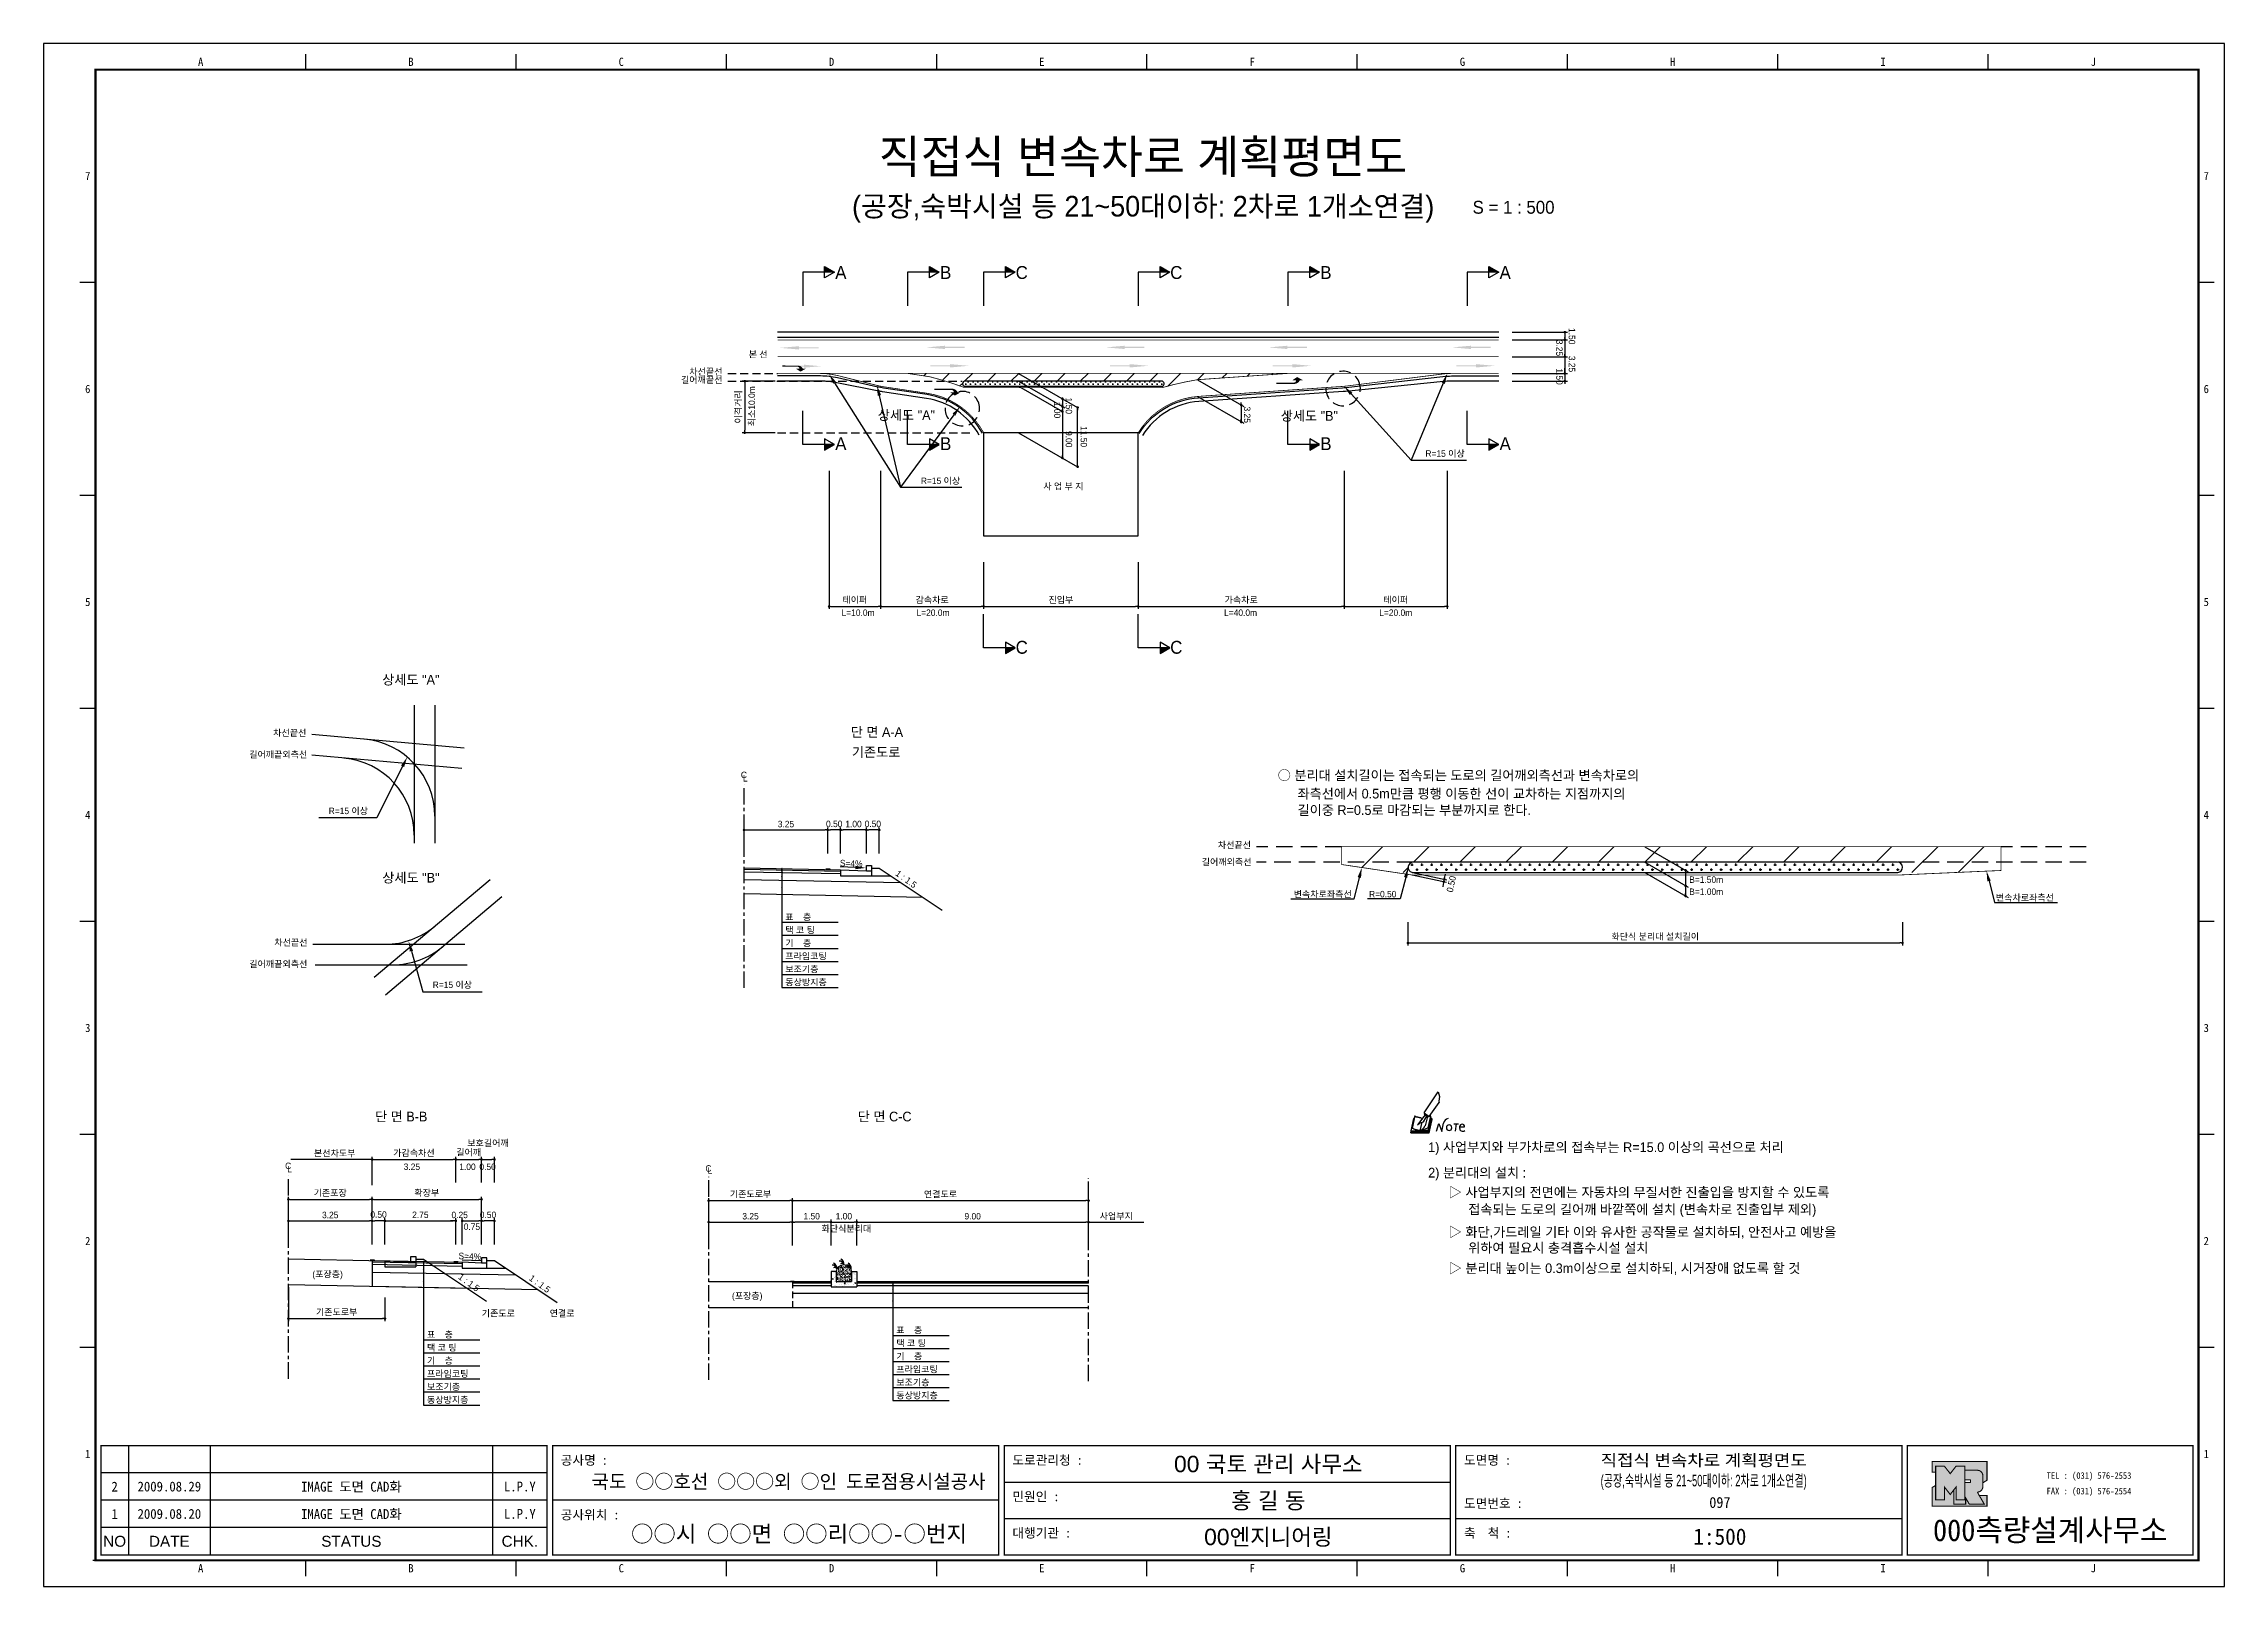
# Model space of a CAD drawing. Header units: millimetres. Extents: x 484 to 907, y 16 to 315.
import ezdxf
from ezdxf.enums import TextEntityAlignment as Align

# ---------------------------------------------------------------- set-up
doc = ezdxf.new("R2010")
doc.units = ezdxf.units.MM
doc.linetypes.add('CENTER', pattern=[50.8, 31.75, -6.35, 6.35, -6.35])
doc.linetypes.add('HIDDEN', pattern=[9.525, 6.35, -3.175])
for name, color, linetype in [('CC-GSTR-0004', 4, 'Continuous'), ('CM-LANE-0030', 30, 'Continuous'), ('CZ-DIMT-0002', 7, 'Continuous'), ('CZ-EXST-0002', 1, 'Continuous'), ('CZ-LIN1-0007', 7, 'Continuous'), ('CZ-LIN2-0003', 3, 'Continuous'), ('CZ-LINE-0001', 7, 'Continuous'), ('CZ-TEXT-BOX0', 7, 'Continuous'), ('TITLE', 7, 'Continuous')]:
    doc.layers.add(name, color=color, linetype=linetype)
doc.styles.add('견고딕', font='arial.ttf')
doc.styles.add('돋움', font='')
doc.styles.add('돋음체', font='')
doc.styles.get('돋움').set_extended_font_data('Dotum')
doc.styles.get('돋음체').set_extended_font_data('DotumChe')

msp = doc.modelspace()

# ---------------------------------------------------------------- texts
at = {"layer": 'CZ-DIMT-0002', "style": '돋움'}
for s, height, p in [('A', 2.5, (638.3, 270.84)), ('B', 2.5, (658.66, 270.84)), ('C', 2.5, (673.42, 270.84)), ('C', 2.5, (703.42, 270.84)), ('B', 2.5, (732.47, 270.84)), ('A', 2.5, (767.27, 270.84)), ('본 선', 1.25, (622.25, 254.95)), ('길어깨끝선', 1.25, (611.29, 250)), ('차선끝선', 1.25, (612.09, 251.59)), ('상세도 "A"', 1.875, (651.03, 243.16)), ('상세도 "B"', 1.875, (729.26, 243.03)), ('A', 2.5, (638.3, 237.62)), ('B', 2.5, (658.66, 237.62)), ('B', 2.5, (732.47, 237.62)), ('A', 2.5, (767.27, 237.62)), ('R=15 이상', 1.25, (755.6, 235.7)), ('R=15 이상', 1.25, (657.65, 230.43)), ('사 업 부 지', 1.25, (681.51, 229.35)), ('L=10.0m', 1.25, (641.64, 204.83)), ('L=20.0m', 1.25, (656.19, 204.83)), ('L=40.0m', 1.25, (715.9, 204.83)), ('L=20.0m', 1.25, (746.02, 204.83)), ('C', 2.5, (673.42, 198.11)), ('C', 2.5, (703.42, 198.11)), ('차선끝선', 1.25, (531.31, 181.51)), ('길어깨끝외측선', 1.25, (529.08, 177.31)), ('C', 1.25, (619.48, 173.35)), ('L', 1.25, (619.74, 172.69)), ('R=15 이상', 1.25, (542.69, 166.36)), ('차선끝선', 1.25, (714.71, 159.75)), ('차선끝선', 1.25, (531.54, 140.83)), ('길어깨끝외측선', 1.25, (529.09, 136.65)), ('R=15 이상', 1.25, (562.88, 132.62)), ('C', 1.25, (531.01, 97.48)), ('L', 1.25, (531.27, 96.83)), ('C', 1.25, (612.6, 96.98)), ('L', 1.25, (612.87, 96.58))]:
    msp.add_text(s, height=height, dxfattribs=at).set_placement(p, align=Align.MIDDLE_CENTER)
for s, rotation, p in [('1.50', 270, (779.61, 260.07)), ('3.25', 270, (777.17, 257.79)), ('3.25', 270, (779.61, 254.68)), ('1.50', 270, (777.17, 252.24)), ('최소10.0m', 90, (621.62, 241))]:
    msp.add_text(s, height=1.25, rotation=rotation, dxfattribs=at).set_placement(p)
for s, p in [('○ 분리대 설치길이는 접속되는 도로의 길어깨외측선과 변속차로의', (723.11, 173.27)), ('좌측선에서 0.5m만큼 평행 이동한 선이 교차하는 지점까지의', (726.96, 169.71)), ('길이중 R=0.5로 마감되는 부분까지로 한다.', (726.96, 166.52)), ('1) 사업부지와 부가차로의 접속부는 R=15.0 이상의 곡선으로 처리', (752.32, 101.1)), ('2) 분리대의 설치 :', (752.32, 96.16)), ('▷ 사업부지의 전면에는 자동차의 무질서한 진출입을 방지할 수 있도록', (756.31, 92.36)), ('접속되는 도로의 길어깨 바깥쪽에 설치 (변속차로 진출입부 제외)', (760.09, 89.04)), ('▷ 화단,가드레일 기타 이와 유사한 공작물로 설치하되, 안전사고 예방을', (756.31, 84.64)), ('위하여 필요시 충격흡수시설 설치', (760.09, 81.57)), ('▷ 분리대 높이는 0.3m이상으로 설치하되, 시거장애 없도록 할 것', (756.31, 77.62))]:
    msp.add_text(s, height=1.875, dxfattribs=at).set_placement(p, align=Align.MIDDLE_LEFT)
for s, rotation, p in [('S=4%', 357.7094, (640.31, 156.17)), ('1 : 1.5', 323.8881, (650.98, 153.13)), ('S=4%', 357.7094, (566.28, 79.93)), ('1 : 1.5', 323.8881, (566.1, 74.84)), ('1 : 1.5', 323.8881, (579.85, 74.59))]:
    msp.add_text(s, height=1.25, rotation=rotation, dxfattribs=at).set_placement(p, align=Align.MIDDLE_CENTER)
for s, p in [('길어깨외측선', (708.36, 155.84)), ('B=1.50m', (803, 152.4)), ('변속차로좌측선', (726.21, 149.57)), ('R=0.50', (740.84, 149.59)), ('B=1.00m', (803, 150.06)), ('변속차로좌측선', (862.53, 148.9)), ('표    층', (627.52, 145.14)), ('택 코 팅', (627.52, 142.61)), ('기    층', (627.52, 140.08)), ('프라임코팅', (627.52, 137.55)), ('보조기층', (627.52, 135.02)), ('동상방지층', (627.52, 132.49)), ('3.25', (553.43, 96.68)), ('1.00', (564.22, 96.68)), ('0.50', (568.13, 96.68)), ('화단식분리대', (634.54, 84.68)), ('사업부지', (688.55, 87.09)), ('(포장층)', (535.7, 75.84)), ('(포장층)', (617.16, 71.63)), ('기존도로', (568.59, 68.24)), ('연결로', (581.78, 68.24)), ('표    층', (557.96, 64.12)), ('표    층', (649.07, 64.97)), ('택 코 팅', (649.07, 62.44)), ('기    층', (557.96, 59.06)), ('택 코 팅', (557.96, 61.59)), ('기    층', (649.07, 59.91)), ('프라임코팅', (557.96, 56.52)), ('보조기층', (557.96, 53.99)), ('프라임코팅', (649.07, 57.38)), ('보조기층', (649.07, 54.85)), ('동상방지층', (557.96, 51.46)), ('동상방지층', (649.07, 52.32))]:
    msp.add_text(s, height=1.25, dxfattribs=at).set_placement(p)
at = {"layer": 'CZ-DIMT-0002', "char_height": 1.25, "attachment_point": 5, "style": '돋움'}
for s, insert, rotation in [('1.00', (680.3, 244.15), 270), ('1.50', (682.57, 244.97), 270), ('3.25', (717.18, 243.24), 270), ('9.00', (682.57, 238.49), 270), ('11.50', (685.46, 239), 270), ('\\A1;0.50', (756.81, 152.17), 78.0015)]:
    msp.add_mtext(s, dxfattribs=dict(at, insert=insert, rotation=rotation))
at = {"layer": 'CZ-DIMT-0002', "insert": (540.05, 99.86), "char_height": 1.25, "attachment_point": 5, "style": '돋움'}
msp.add_mtext('본선차도부', dxfattribs=at)
at = {"layer": 'CZ-LINE-0001', "insert": (618.45, 244.76), "char_height": 1.25, "attachment_point": 5, "rotation": 90, "style": '돋움'}
msp.add_mtext('\\A1;이격거리', dxfattribs=at)
at = {"layer": 'CZ-LINE-0001', "char_height": 1.25, "attachment_point": 5, "style": '돋움'}
for s, insert in [('\\A1;테이퍼', (641.02, 207.25)), ('\\A1;감속차로', (656.02, 207.25)), ('\\A1;진입부', (681.02, 207.25)), ('\\A1;가속차로', (716.02, 207.25)), ('\\A1;테이퍼', (746.02, 207.25)), ('\\A1;3.25', (627.64, 163.8)), ('\\A1;0.50', (637.01, 163.83)), ('\\A1;1.00', (640.76, 163.81)), ('\\A1;0.50', (644.51, 163.83)), ('\\A1;화단식 분리대 설치길이', (796.4, 141.93)), ('\\A1;보호길어깨', (569.8, 101.84)), ('\\A1;가감속차선', (555.42, 99.92)), ('\\A1;길어깨', (566.05, 100.04)), ('\\A1;기존포장', (539.17, 92.17)), ('\\A1;확장부', (557.92, 92.17)), ('\\A1;기존도로부', (620.77, 91.93)), ('\\A1;연결도로', (657.64, 91.92)), ('\\A1;3.25', (539.17, 87.94)), ('\\A1;0.50', (548.55, 88.02)), ('\\A1;2.75', (556.67, 87.98)), ('\\A1;0.25', (564.3, 87.95)), ('\\A1;0.75', (566.67, 85.67)), ('\\A1;0.50', (569.8, 87.97)), ('\\A1;3.25', (620.77, 87.7)), ('\\A1;1.50', (632.64, 87.7)), ('\\A1;1.00', (638.89, 87.7)), ('\\A1;9.00', (663.89, 87.7)), ('\\A1;기존도로부', (540.42, 69.03))]:
    msp.add_mtext(s, dxfattribs=dict(at, insert=insert))
at = {"layer": 'CZ-TEXT-BOX0', "style": '돋움'}
for s, p in [('상세도 "A"', (554.82, 191.82)), ('단 면 A-A', (645.3, 181.67)), ('기존도로', (645.15, 177.77)), ('상세도 "B"', (554.84, 153.4)), ('단 면 B-B', (552.95, 107.05)), ('단 면 C-C', (646.81, 107.05))]:
    msp.add_text(s, height=1.875, dxfattribs=at).set_placement(p, align=Align.MIDDLE_CENTER)
at = {"layer": 'TITLE', "color": 3, "linetype": 'Continuous', "style": '돋음체'}
for s, p in [('A', (514.02, 311.73)), ('B', (554.85, 311.73)), ('C', (595.67, 311.73)), ('D', (636.5, 311.73)), ('E', (677.32, 311.73)), ('F', (718.15, 311.73)), ('G', (758.97, 311.73)), ('H', (799.8, 311.73)), ('I', (840.62, 311.73)), ('J', (881.44, 311.73)), ('7', (492.1, 289.56)), ('7', (903.37, 289.56)), ('6', (492.1, 248.23)), ('6', (903.37, 248.23)), ('5', (492.1, 206.9)), ('5', (903.37, 206.9)), ('4', (492.1, 165.57)), ('4', (903.37, 165.57)), ('3', (492.1, 124.24)), ('3', (903.37, 124.24)), ('2', (492.1, 82.91)), ('2', (903.37, 82.91)), ('1', (492.1, 41.58)), ('1', (903.37, 41.58)), ('A', (514.02, 19.4)), ('B', (554.85, 19.4)), ('C', (595.67, 19.4)), ('D', (636.5, 19.4)), ('E', (677.32, 19.4)), ('F', (718.15, 19.4)), ('G', (758.97, 19.4)), ('H', (799.8, 19.4)), ('I', (840.62, 19.4)), ('J', (881.44, 19.4))]:
    msp.add_text(s, height=1.59, dxfattribs=at).set_placement(p, align=Align.MIDDLE)
at = {"layer": 'TITLE', "style": '돋움'}
for s, height, p in [('직접식 변속차로 계획평면도', 6.5, (696.95, 293.34)), ('(공장,숙박시설 등 21~50대이하: 2차로 1개소연결)', 4, (696.99, 283.71))]:
    msp.add_text(s, height=height, dxfattribs=at).set_placement(p, align=Align.MIDDLE_CENTER)
msp.add_text('S = 1 : 500', height=2.5, dxfattribs=at).set_placement((760.94, 283.5), align=Align.MIDDLE_LEFT)
at = {"layer": 'TITLE', "style": '돋음체'}
for s, p in [('공사명 : ', (583.93, 39.48)), ('도로관리청 :', (671.61, 39.48)), ('도면명 :', (759.28, 39.48)), ('민원인 :', (671.61, 32.41)), ('공사위치 :', (583.93, 28.87)), ('도면번호 :', (759.28, 31.09)), ('대행기관 :', (671.61, 25.34)), ('축  척 :', (759.28, 25.34))]:
    msp.add_text(s, height=1.804, dxfattribs=at).set_placement(p)
at = {"layer": 'TITLE', "color": 7, "linetype": 'Continuous'}
for s, height, style, p in [('00 국토 관리 사무소', 3.1832, '견고딕', (721.28, 39.66)), ('국도 ○○호선 ○○○외 ○인 도로점용시설공사', 2.7, '돋음체', (628.15, 36.27)), ('홍 길 동', 3.183, '견고딕', (721.28, 32.59)), ('○○시 ○○면 ○○리○○-○번지', 3.1832, '돋음체', (630.18, 26.11)), ('00엔지니어링', 3.183, '견고딕', (721.28, 25.51))]:
    msp.add_text(s, height=height, dxfattribs=dict(at, style=style)).set_placement(p, align=Align.MIDDLE)
at = {"layer": 'TITLE', "style": '돋움'}
for s, width, p, p2 in [('직접식 변속차로 계획평면도', 1.010039, (785.81, 39.23), (825.81, 39.23)), ('(공장,숙박시설 등 21~50대이하: 2차로 1개소연결)', 0.554146, (785.81, 35.28), (825.81, 35.28))]:
    msp.add_text(s, height=2.25, dxfattribs=dict(at, width=width)).set_placement(p, p2, align=Align.FIT)
at = {"layer": 'TITLE', "color": 180, "style": '돋음체'}
for s, p in [('TEL : (031) 576-2553', (872.38, 36.75)), ('FAX : (031) 576-2554', (872.38, 33.73))]:
    msp.add_text(s, height=1.2733, dxfattribs=at).set_placement(p)
at = {"layer": 'TITLE', "color": 1, "linetype": 'Continuous', "style": '돋음체'}
msp.add_text('2', height=1.91, dxfattribs=at).set_placement((497.32, 35.24), align=Align.MIDDLE)
at = {"layer": 'TITLE', "linetype": 'Continuous'}
for s, height, style, p in [('2009.08.29', 1.91, '돋음체', (507.94, 35.24)), ('L.P.Y', 1.91, '돋음체', (575.98, 35.24)), ('1', 1.91, '돋음체', (497.32, 29.93)), ('2009.08.20', 1.91, '돋음체', (507.94, 29.93)), ('L.P.Y', 1.91, '돋음체', (575.98, 29.93)), ('097', 2.122, '돋음체', (808.95, 32.15)), ('NO', 2.122, '견고딕', (497.32, 24.63)), ('DATE', 2.122, '견고딕', (507.94, 24.63)), ('STATUS', 2.122, '견고딕', (543.28, 24.63)), ('CHK.', 2.122, '견고딕', (575.98, 24.63)), ('1:500', 3.183, '돋음체', (808.95, 25.51))]:
    msp.add_text(s, height=height, dxfattribs=dict(at, style=style)).set_placement(p, align=Align.MIDDLE)
at = {"layer": 'TITLE', "style": '돋음체'}
for p in [(543.28, 35.24), (543.28, 29.93)]:
    msp.add_text('IMAGE 도면 CAD화', height=1.9099, dxfattribs=at).set_placement(p, align=Align.MIDDLE)
at = {"layer": 'TITLE', "color": 180, "style": '돋음체'}
msp.add_text('000측량설계사무소', height=4.244, dxfattribs=at).set_placement((873.08, 24.66), align=Align.CENTER)

# ---------------------------------------------------------------- blocks, each defined once
blk = doc.blocks.new('note')
for p, q in [((0.85, 3.5), (3.53, 7.57)), ((1.8, 2.79), (3.74, 5.46)), ((3.53, 7.57), (3.8, 6.64)), ((3.8, 6.64), (3.69, 5.72)), ((3.69, 5.72), (3.74, 5.46)), ((-1.24, 2.36), (-1.77, 0)), ((-1.77, 0), (1.77, 0)), ((-1.77, 0), (-1.77, -0.3)), ((-1.53, 0.52), (-1.55, 0.54)), ((-1.01, 2.9), (-1.53, 0.52)), ((-1.48, 0.48), (-1.53, 0.52)), ((-1.43, 0.44), (-1.48, 0.48)), ((-1.38, 0.41), (-1.43, 0.44)), ((-1.33, 0.4), (-1.38, 0.41)), ((-1.27, 0.37), (-1.33, 0.4)), ((-1.22, 0.35), (-1.27, 0.37)), ((-1.13, 2.36), (-1.24, 2.36)), ((-1.17, 0.33), (-1.22, 0.35)), ((-1.12, 0.32), (-1.17, 0.33)), ((-1.02, 0.25), (-1.12, 0.32)), ((-0.97, 0.22), (-1.02, 0.25)), ((-1, 2.9), (-1.01, 2.9)), ((-0.98, 2.85), (-1, 2.9)), ((-0.95, 2.8), (-0.98, 2.85)), ((-0.93, 0.21), (-0.97, 0.22)), ((-0.9, 2.75), (-0.95, 2.8)), ((-0.88, 0.19), (-0.93, 0.21)), ((-0.85, 2.72), (-0.9, 2.75)), ((-0.8, 0.18), (-0.88, 0.19)), ((-0.79, 2.69), (-0.85, 2.72)), ((-0.75, 0.17), (-0.8, 0.18)), ((-0.74, 2.68), (-0.79, 2.69)), ((-0.7, 0.16), (-0.75, 0.17)), ((-0.69, 2.65), (-0.74, 2.68)), ((-0.64, 0.15), (-0.7, 0.16)), ((-0.64, 2.65), (-0.69, 2.65)), ((-0.59, 2.63), (-0.64, 2.65)), ((-0.58, 0.14), (-0.64, 0.15)), ((-0.54, 2.62), (-0.59, 2.63)), ((-0.53, 0.13), (-0.58, 0.14)), ((-0.48, 2.61), (-0.54, 2.62)), ((-0.48, 0.12), (-0.53, 0.13)), ((-0.43, 2.61), (-0.48, 2.61)), ((-0.43, 0.11), (-0.48, 0.12)), ((0.75, 2.77), (-0.46, 1.16)), ((0.37, 2.24), (-0.46, 1.16)), ((-0.46, 1.16), (-0.08, 1.47)), ((-0.38, 2.59), (-0.43, 2.61)), ((-0.38, 0.08), (-0.43, 0.11)), ((-0.33, 2.59), (-0.38, 2.59)), ((-0.29, 0.06), (-0.38, 0.08)), ((-0.27, 2.58), (-0.33, 2.59)), ((-0.23, 0.05), (-0.29, 0.06)), ((-0.22, 2.57), (-0.27, 2.58)), ((-0.16, 0.04), (-0.23, 0.05)), ((-0.17, 2.56), (-0.22, 2.57)), ((-0.12, 2.55), (-0.17, 2.56)), ((-0.11, 0.03), (-0.16, 0.04)), ((-0.07, 2.53), (-0.12, 2.55)), ((-0.04, 0.02), (-0.11, 0.03)), ((-0.08, 1.47), (0.72, 1.75)), ((-0.01, 2.51), (-0.07, 2.53)), ((-0.05, -0.3), (-0.05, 0)), ((0, 0), (-0.04, 0.02)), ((0.04, 2.5), (-0.01, 2.51)), ((0.37, 1.63), (0, 0)), ((0, 0), (1.6, 0.53)), ((0, 0), (1.65, 0.18)), ((0, 0.01), (0.06, 0.04)), ((0, -0.3), (0, 0)), ((0.09, 2.48), (0.04, 2.5)), ((0.05, -0.3), (0.05, 0)), ((0.06, 0.04), (0.11, 0.07)), ((0.14, 2.48), (0.09, 2.48)), ((0.11, 0.07), (0.16, 0.09)), ((0.2, 2.47), (0.14, 2.48)), ((0.16, 0.09), (0.21, 0.12)), ((0.26, 2.43), (0.18, 2.46)), ((0.21, 0.12), (0.27, 0.14)), ((0.34, 2.4), (0.26, 2.43)), ((0.27, 0.14), (0.36, 0.19)), ((0.45, 2.37), (0.34, 2.4)), ((0.36, 0.19), (0.41, 0.22)), ((0.41, 0.22), (0.46, 0.27)), ((0.46, 0.27), (0.51, 0.3)), ((0.51, 0.3), (0.56, 0.34)), ((0.56, 0.34), (0.6, 0.4)), ((0.6, 0.4), (0.64, 0.45)), ((0.64, 0.45), (0.67, 0.51)), ((0.67, 0.51), (0.74, 0.58)), ((0.72, 1.75), (1.16, 2.53)), ((0.74, 0.58), (0.79, 0.63)), ((1, 3.1), (0.75, 2.77)), ((0.79, 0.63), (0.83, 0.68)), ((0.83, 0.68), (0.86, 0.73)), ((0.85, 3.5), (1.8, 2.79)), ((1, 3.4), (0.85, 3.21)), ((0.85, 3.21), (1.52, 2.71)), ((0.86, 0.73), (0.89, 0.79)), ((0.89, 0.84), (0.92, 0.89)), ((0.89, 0.79), (0.89, 0.84)), ((0.92, 0.89), (0.96, 0.95)), ((0.96, 0.95), (1.01, 0.97)), ((1.47, 2.74), (1.01, 0.97)), ((1.16, 2.53), (1.37, 2.82)), ((2.13, 2.84), (1.44, 2.63)), ((1.52, 2.71), (1.66, 2.9)), ((1.6, 0.53), (2.13, 2.84)), ((1.65, 0.18), (2.19, 2.48)), ((1.77, 0), (2.3, 2.36)), ((1.77, -0.3), (2.3, 2.07)), ((1.77, -0.38), (2.3, 1.99)), ((1.77, -0.44), (2.3, 1.93)), ((1.77, 0), (1.77, -0.3)), ((2.19, 2.48), (2.04, 2.47)), ((2.3, 2.36), (2.16, 2.36)), ((2.3, 2.36), (2.3, 2.07)), ((3.21, -0.08), (3.68, 1.4)), ((3.68, 1.4), (4.26, -0.14)), ((4.26, -0.14), (4.56, 1.44)), ((6.55, 1.34), (7.46, 1.34)), ((7.01, 1.34), (6.87, -0.11)), ((7.71, 0.77), (7.71, 0.55)), ((7.71, 0.77), (8.67, 0.77)), ((-1.77, -0.3), (1.77, -0.3)), ((-1.77, -0.43), (-1.77, -0.3)), ((-1.77, -0.37), (1.77, -0.37)), ((-1.77, -0.43), (1.77, -0.43))]:
    blk.add_line(p, q)
for centre, major_axis, start_param, end_param in [((0.4, 2.31), (0.0702, 0.0702), 3.283946, 6.425539), ((5.68, 1.23), (-0.806, 0.806), -0.591174, 0.597824), ((5.66, 0.58), (-0.378, 0.378), 3.926991, 10.210176), ((8.3, 0.49), (0.422, 0.422), 2.265602, 4.634911), ((8.19, 0.77), (-0.342, 0.342), 3.926991, 7.068583)]:
    blk.add_ellipse(centre, major_axis=major_axis, ratio=1, start_param=start_param, end_param=end_param)
blk = doc.blocks.new('_Dot')
at = {"color": 0, "linetype": 'ByBlock', "lineweight": -2}
blk.add_line((-0.5, 0), (-1, 0), dxfattribs=at)
at = {"color": 0, "linetype": 'ByBlock', "const_width": 0.5}
blk.add_lwpolyline([(-0.25, 0, 1), (0.25, 0, 1)], format="xyb", close=True, dxfattribs=at)

# ---------------------------------------------------------------- hatches: boundary and pattern name
at = {"layer": 'CM-LANE-0030'}
h = msp.add_hatch(dxfattribs=at)
h.set_pattern_fill('ANSI31', color=256, style=0)
h.set_pattern_definition([(45, (559.5542, 16.759), (-2.245064, 2.245064), [])])
h.paths.add_polyline_path([(700.58, 249.76, -0.801424), (700.79, 248.8, 0.001479), (700.69, 248.76), (701.93, 248.76, -0.078793), (707.5, 250.04), (725.08, 251.26), (651.27, 251.26), (655.57, 250.61, -0.082795), (661.28, 248.76), (662.31, 248.76, 0.001767), (662.2, 248.82, -0.768255), (662.45, 249.76)])
at = {"layer": 'CZ-EXST-0002'}
h = msp.add_hatch(dxfattribs=at)
h.set_pattern_fill('AR-SAND', color=256, scale=0.01, style=0)
h.set_pattern_definition([(37.5, (-471.72555, 3557.8549), (-0.016000313, 0.489413237), [0, -0.38608, 0, -0.4318, 0, -0.41275]), (7.5, (-471.72555, 3557.8549), (0.44952328, 0.7168251), [0, -0.20828, 0, -0.34798, 0, -0.13335]), (327.5, (-472.03797, 3557.8549), (0.79099237, 0.001437185), [0, -0.127, 0, -0.4572, 0, -0.5969]), (317.5, (-472.038, 3557.8549), (0.76355645, 0.22292932), [0, -0.0635, 0, -0.29972, 0, -0.3429])])
edge = h.paths.add_edge_path()
edge.add_ellipse((638.89, 77.01), major_axis=(-1.5, 0), ratio=0.829212, start_angle=180, end_angle=360)
edge.add_line((637.39, 77.01), (637.39, 75.01))
edge.add_line((637.39, 75.01), (640.39, 75.01))
edge.add_line((640.39, 75.01), (640.39, 77.01))
at = {"layer": 'CZ-LIN1-0007'}
for points in [[(630.15, 256.54), (630.15, 256.32), (633.97, 256.33), (633.97, 256.11), (630.15, 256.11), (630.15, 255.9), (626.5, 256.22)], [(658.51, 256.63), (658.51, 256.42), (662.34, 256.42), (662.34, 256.21), (658.51, 256.21), (658.51, 255.99), (654.86, 256.31)], [(693.41, 256.63), (693.41, 256.42), (697.23, 256.42), (697.23, 256.21), (693.41, 256.21), (693.41, 255.99), (689.76, 256.31)], [(724.99, 256.63), (724.99, 256.42), (728.82, 256.42), (728.82, 256.21), (724.99, 256.21), (724.99, 255.99), (721.34, 256.31)], [(760.62, 256.63), (760.62, 256.42), (764.45, 256.42), (764.45, 256.21), (760.62, 256.21), (760.62, 255.99), (756.97, 256.31)], [(630.03, 252.78, -0.267976), (630.93, 252.17), (631.49, 252.17), (630.46, 251.6), (629.62, 252.17), (630.24, 252.17, 0.504994), (629.96, 252.54), (626.91, 252.56), (626.91, 252.8)], [(631.16, 252.95), (631.16, 252.76), (627.73, 252.76), (627.73, 252.57), (631.16, 252.57), (631.16, 252.37), (634.43, 252.66)], [(659.5, 253.06), (659.5, 252.84), (655.67, 252.84), (655.67, 252.63), (659.5, 252.63), (659.5, 252.41), (663.15, 252.74)], [(694.39, 253.06), (694.39, 252.84), (690.56, 252.84), (690.56, 252.63), (694.39, 252.63), (694.39, 252.41), (698.04, 252.74)], [(725.98, 253.06), (725.98, 252.84), (722.15, 252.84), (722.15, 252.63), (725.98, 252.63), (725.98, 252.41), (729.63, 252.74)], [(726.4, 249.22, 0.267976), (727.42, 249.91), (728.05, 249.91), (726.88, 250.56), (725.94, 249.92), (726.63, 249.91, -0.504994), (726.32, 249.49), (722.86, 249.47), (722.86, 249.2)], [(761.6, 253.06), (761.6, 252.84), (757.78, 252.84), (757.78, 252.63), (761.6, 252.63), (761.6, 252.41), (765.26, 252.74)], [(659.95, 248.31, -0.267976), (660.98, 247.62), (661.61, 247.62), (660.44, 246.96), (659.5, 247.61), (660.19, 247.62, 0.504994), (659.88, 248.03), (656.42, 248.05), (656.42, 248.33)], [(636.14, 154.99), (636.14, 155.11), (635.39, 155.13), (635.39, 155)], [(547.67, 79.12), (547.67, 79.25), (546.92, 79.26), (546.92, 79.14)], [(563.92, 78.8), (563.92, 78.92), (563.17, 78.94), (563.17, 78.81)], [(629.27, 75.01), (629.27, 75.13), (628.52, 75.13), (628.52, 75.01)]]:
    msp.add_hatch(color=256, dxfattribs=at).paths.add_polyline_path(points)
at = {"layer": 'CZ-LIN2-0003'}
h = msp.add_hatch(dxfattribs=at)
h.set_pattern_fill('CROSS', color=256, scale=0.075, style=0)
h.set_pattern_definition([(0, (559.55424, 16.75916), (0.47625, 0.47625), [0.238125, -0.714375]), (90, (559.6733, 16.6401), (-0.47625, 0.47625), [0.238125, -0.714375])])
h.paths.add_polyline_path([(700.58, 248.76, 1), (700.58, 249.76), (662.45, 249.76, 1), (662.45, 248.76)])
h = msp.add_hatch(dxfattribs=at)
h.set_pattern_fill('CROSS', color=256, scale=0.15, style=0)
h.set_pattern_definition([(0, (416.538, -302.233), (0.9525, 0.9525), [0.47625, -1.42875]), (90, (416.7762, -302.4711), (-0.9525, 0.9525), [0.47625, -1.42875])])
h.paths.add_polyline_path([(749.44, 156.41, 0.857281), (749.14, 154.46, -0.001024), (749.29, 154.41), (843.41, 154.41, 1), (843.41, 156.41)])
at = {"layer": 'CZ-LINE-0001'}
for points in [[(635.15, 272.02), (635.15, 270.93), (637.05, 270.93)], [(655.51, 272.02), (655.51, 270.93), (657.41, 270.93)], [(670.26, 272.02), (670.26, 270.93), (672.17, 270.93)], [(700.26, 272.02), (700.26, 270.93), (702.17, 270.93)], [(729.32, 272.02), (729.32, 270.93), (731.22, 270.93)], [(764.12, 272.02), (764.12, 270.93), (766.02, 270.93)], [(637.05, 237.48), (635.15, 237.48), (635.15, 236.39)], [(657.41, 237.48), (655.51, 237.48), (655.51, 236.39)], [(731.22, 237.48), (729.32, 237.48), (729.32, 236.39)], [(766.02, 237.48), (764.12, 237.48), (764.12, 236.39)], [(672.17, 197.98), (670.26, 197.98), (670.26, 196.88)], [(702.17, 197.98), (700.26, 197.98), (700.26, 196.88)]]:
    msp.add_hatch(color=256, dxfattribs=at).paths.add_polyline_path(points)
at = {"layer": 'TITLE', "ltscale": 150}
h = msp.add_hatch(color=8, dxfattribs=at)
edge = h.paths.add_edge_path()
edge.add_line((860.81, 40.11), (850.14, 40.11))
edge.add_line((850.14, 40.11), (850.14, 38.03))
edge.add_line((850.14, 38.03), (850.85, 38.03))
edge.add_line((850.85, 38.03), (850.85, 39.2))
edge.add_line((850.85, 39.2), (852.54, 39.2))
edge.add_line((852.54, 39.2), (853.67, 37.75))
edge.add_line((853.67, 37.75), (854.8, 39.2))
edge.add_line((854.8, 39.2), (856.49, 39.2))
edge.add_line((856.49, 39.2), (856.49, 38.41))
edge.add_line((856.49, 38.41), (858.93, 38.41))
edge.add_arc((858.93, 37.34), 1.07, 0, 90, ccw=False)
edge.add_line((860, 37.34), (860, 35.97))
edge.add_line((860, 35.97), (860.81, 36.48))
edge.add_line((860.81, 36.48), (860.81, 40.11))
h.paths.add_polyline_path([(854.35, 34.59), (853.67, 33.71), (852.54, 35.16), (852.54, 32.65), (850.85, 32.65), (850.85, 35.49), (850.14, 35.05), (850.14, 31.42), (860.81, 31.42), (860.81, 33.5), (859.31, 33.5), (860.27, 31.85), (857.36, 31.85), (856.66, 33.06), (856.66, 31.85), (854.35, 31.85)])
msp.add_hatch(color=5, dxfattribs=at).paths.add_polyline_path([(856.49, 39.2), (854.8, 39.2), (853.67, 37.75), (852.54, 39.2), (850.85, 39.2), (850.85, 32.65), (852.54, 32.65), (852.54, 35.16), (853.67, 33.71), (854.8, 35.16), (854.8, 32.65), (856.49, 32.65)])
h = msp.add_hatch(color=161, dxfattribs=at)
edge = h.paths.add_edge_path()
edge.add_arc((858.93, 37.34), 1.07, 360, 450)
edge.add_line((858.93, 38.41), (856.49, 38.41))
edge.add_line((856.49, 38.41), (856.49, 36.55))
edge.add_line((856.49, 36.55), (857.48, 36.55))
edge.add_arc((857.48, 36.44), 0.113, 0, 90, ccw=False)
edge.add_line((857.6, 36.44), (857.6, 36.13))
edge.add_arc((857.48, 36.13), 0.113, 270, 360, ccw=False)
edge.add_line((857.48, 36.02), (856.49, 36.02))
edge.add_line((856.49, 36.02), (856.49, 32.65))
edge.add_line((856.49, 32.65), (854.8, 32.65))
edge.add_line((854.8, 32.65), (854.8, 35.16))
edge.add_line((854.8, 35.16), (854.35, 34.59))
edge.add_line((854.35, 34.59), (854.35, 31.85))
edge.add_line((854.35, 31.85), (856.66, 31.85))
edge.add_line((856.66, 31.85), (856.66, 33.06))
edge.add_line((856.66, 33.06), (857.36, 31.85))
edge.add_line((857.36, 31.85), (860.27, 31.85))
edge.add_line((860.27, 31.85), (858.93, 34.17))
edge.add_arc((858.93, 35.23), 1.07, 270, 360)
edge.add_line((860, 35.23), (860, 37.34))

# ---------------------------------------------------------------- linework, layer by layer
at = {"color": 0, "linetype": 'ByBlock', "lineweight": -2}
for p, q in [((778.85, 259.01), (778.85, 258.76)), ((778.85, 258.01), (778.85, 258.26)), ((778.85, 257.51), (778.85, 257.26)), ((778.85, 254.76), (778.85, 255.01)), ((778.85, 254.26), (778.85, 254.01)), ((778.85, 251.51), (778.85, 251.76)), ((778.85, 251.51), (778.85, 251.76)), ((681.31, 246.1), (681.31, 245.85)), ((716.02, 245.39), (716.02, 245.64)), ((778.85, 249.51), (778.85, 249.26)), ((778.85, 249.51), (778.85, 249.26)), ((681.31, 245.1), (681.31, 245.35)), ((681.31, 244.6), (681.31, 244.35)), ((681.31, 244.1), (681.31, 244.35)), ((684.27, 244.39), (684.27, 244.14)), ((716.01, 242.13), (716.01, 242.38)), ((716.02, 244.89), (716.02, 244.64)), ((681.31, 235.1), (681.31, 235.35)), ((684.27, 233.39), (684.27, 233.64)), ((755.51, 153.35), (755.56, 153.59)), ((802.3, 154.58), (802.3, 154.33)), ((755.31, 152.38), (755.25, 152.13)), ((802.3, 151.58), (802.3, 151.33)), ((802.3, 150.08), (802.3, 150.33)), ((547.05, 98.72), (546.8, 98.72)), ((686.64, 86.56), (686.89, 86.56))]:
    msp.add_line(p, q, dxfattribs=at)
at = {"color": 0, "linetype": 'ByBlock', "const_width": 0.25}
for points in [[(778.85, 259.13, 1), (778.85, 259.38, 1)], [(778.85, 257.63, 1), (778.85, 257.88, 1)], [(778.85, 257.88, 1), (778.85, 257.63, 1)], [(778.85, 254.38, 1), (778.85, 254.63, 1)], [(778.85, 254.63, 1), (778.85, 254.38, 1)], [(778.85, 251.38, 1), (778.85, 251.13, 1)], [(778.85, 251.38, 1), (778.85, 251.13, 1)], [(778.85, 249.63, 1), (778.85, 249.88, 1)], [(778.85, 249.63, 1), (778.85, 249.88, 1)], [(681.31, 246.23, 1), (681.31, 246.48, 1)], [(681.31, 244.73, 1), (681.31, 244.98, 1)], [(681.31, 244.98, 1), (681.31, 244.73, 1)], [(681.31, 243.98, 1), (681.31, 243.73, 1)], [(684.27, 244.52, 1), (684.27, 244.77, 1)], [(716.01, 242.01, 1), (716.01, 241.76, 1)], [(716.02, 245.01, 1), (716.02, 245.26, 1)], [(716.02, 245.26, 1), (716.02, 245.01, 1)], [(681.31, 234.98, 1), (681.31, 234.73, 1)], [(684.27, 233.27, 1), (684.27, 233.02, 1)], [(755.33, 152.5, 1), (755.38, 152.74, 1)], [(755.49, 153.22, 1), (755.43, 152.98, 1)], [(802.3, 154.7, 1), (802.3, 154.95, 1)], [(802.3, 151.7, 1), (802.3, 151.95, 1)], [(802.3, 149.95, 1), (802.3, 149.7, 1)], [(547.17, 98.72, 1), (547.42, 98.72, 1)], [(686.52, 86.56, 1), (686.27, 86.56, 1)]]:
    msp.add_lwpolyline(points, format="xyb", close=True, dxfattribs=at)
at = {"layer": 'CC-GSTR-0004'}
for p, q in [((638.26, 154.94), (643.26, 154.74)), ((638.26, 154.94), (638.26, 153.74)), ((638.26, 153.74), (644.26, 153.74)), ((643.26, 155.74), (644.26, 155.74)), ((643.26, 154.74), (643.26, 155.74)), ((643.26, 154.74), (644.26, 154.74)), ((644.26, 155.74), (644.26, 153.74))]:
    msp.add_line(p, q, dxfattribs=at)
for points in [[(766.02, 259.26), (626.02, 259.26)], [(766.02, 258.26), (626.02, 258.26)], [(569.55, 78.63), (568.55, 78.63), (564.8, 78.78), (564.8, 77.63), (569.55, 77.63), (569.55, 79.63), (568.55, 79.63), (568.55, 78.63)]]:
    msp.add_lwpolyline(points, dxfattribs=at)
for points in [[(665.8, 239.64, 0.234605), (655.05, 247.15), (646.56, 248.42), (646.56, 248.42, -0.018175), (645.49, 248.62), (645.49, 248.62), (637.65, 250.39), (637.65, 250.39, 0.055452), (634.36, 250.76), (634.36, 250.76), (626.02, 250.76)], [(696.24, 239.62, -0.24079), (707.74, 246.55), (735.7, 248.48), (735.7, 248.48, 0.010735), (736.34, 248.54), (736.34, 248.54), (755.19, 250.66), (755.19, 250.66, -0.028022), (756.87, 250.76), (756.87, 250.76), (766.02, 250.76)], [(665.15, 239.28, 0.234605), (654.94, 246.41), (646.39, 247.69, -0.012396), (645.66, 247.82), (637.49, 249.46, 0.049659), (634.53, 249.76), (626.02, 249.76)], [(766.02, 249.76), (756.77, 249.76, 0.024952), (755.28, 249.68), (736.25, 247.78, -0.007667), (735.79, 247.74), (707.79, 245.8, 0.24079), (696.87, 239.23)]]:
    msp.add_lwpolyline(points, format="xyb", dxfattribs=at)
at = {"layer": 'CM-LANE-0030'}
for p, q in [((739.44, 155.37), (743.48, 159.41)), ((749.46, 156.41), (752.46, 159.41)), ((758.44, 156.41), (761.44, 159.41)), ((767.42, 156.41), (770.42, 159.41)), ((776.4, 156.41), (779.4, 159.41)), ((785.38, 156.41), (788.38, 159.41)), ((794.36, 156.41), (797.36, 159.41)), ((803.34, 156.41), (806.34, 159.41)), ((812.32, 156.41), (815.32, 159.41)), ((821.3, 156.41), (824.3, 159.41)), ((830.28, 156.41), (833.28, 159.41)), ((839.26, 156.41), (842.26, 159.41)), ((846.24, 154.41), (851.24, 159.41)), ((855.22, 154.41), (860.22, 159.41)), ((747.46, 154.41), (748.44, 155.4))]:
    msp.add_line(p, q, dxfattribs=at)
at = {"layer": 'CM-LANE-0030', "const_width": 0.15}
msp.add_lwpolyline([(766.02, 254.51), (626.02, 254.51)], dxfattribs=at)
for points in [[(700.69, 248.51, -0.026159), (707.5, 250.04), (725.08, 251.26), (651.27, 251.26), (655.57, 250.61, -0.027105), (662.31, 248.51)], [(863.54, 159.41), (863.54, 154.8), (843.45, 153.91), (749.29, 153.91, -0.142447), (749.29, 153.91), (735.51, 155.96), (735.51, 159.41)]]:
    msp.add_lwpolyline(points, format="xyb", close=True, dxfattribs=at)
at = {"layer": 'CZ-EXST-0002'}
for p, q in [((555.48, 186.91), (555.48, 160.13)), ((559.47, 186.91), (559.47, 160.13)), ((565.18, 178.54), (535.59, 181.18)), ((564.69, 174.57), (535.59, 177.16)), ((547.69, 134.07), (570.24, 153.06)), ((549.9, 130.7), (572.5, 149.73)), ((535.82, 140.49), (565.29, 140.49)), ((536.23, 136.49), (565.77, 136.49)), ((531.05, 79.45), (549.8, 79.08)), ((549.8, 79.08), (549.8, 77.88)), ((549.8, 79.08), (554.8, 78.88)), ((549.8, 77.88), (555.8, 77.88)), ((554.8, 78.88), (554.8, 79.88)), ((554.8, 79.88), (555.8, 79.88)), ((554.8, 78.88), (555.8, 78.88)), ((555.8, 79.88), (555.8, 77.88)), ((555.8, 79.38), (557.3, 79.38)), ((557.3, 79.38), (569.5, 71.24)), ((636.82, 76.84), (636.82, 76.84)), ((637.16, 76.75), (637.16, 76.75)), ((637.28, 76.72), (637.28, 76.72)), ((640.43, 76.34), (640.43, 76.34)), ((640.85, 76.67), (640.85, 76.67)), ((640.89, 76.67), (640.89, 76.67)), ((641.03, 76.44), (641.03, 76.44)), ((641.06, 76.43), (641.06, 76.43)), ((531.05, 74.45), (565.72, 73.76)), ((612.64, 75.01), (628.89, 75.01)), ((636.39, 75.23), (636.43, 75.27)), ((636.39, 75.04), (636.46, 75.03)), ((636.41, 75.91), (636.41, 75.91)), ((636.46, 75.04), (636.43, 75.28)), ((636.56, 74.92), (636.56, 74.92)), ((636.64, 74.54), (636.64, 74.54)), ((636.68, 75.48), (636.83, 75.47)), ((636.69, 75.48), (636.81, 75.63)), ((636.8, 75.46), (636.77, 75.62)), ((637.06, 74.22), (637.06, 74.22)), ((637.09, 75.06), (637.09, 75.06)), ((637.13, 75.91), (637.13, 75.91)), ((637.13, 75.84), (637.13, 75.84)), ((637.18, 74.2), (637.18, 74.2)), ((637.19, 75), (637.19, 75)), ((637.22, 75.92), (637.22, 75.92)), ((637.38, 75.02), (637.38, 75.02)), ((637.38, 74.97), (637.51, 74.89)), ((637.39, 74.96), (637.52, 75.01)), ((637.49, 74.13), (637.49, 74.13)), ((637.51, 74.89), (637.55, 75.01)), ((638, 74.48), (638, 74.48)), ((638.35, 74.38), (638.35, 74.38)), ((638.53, 74.14), (638.53, 74.14)), ((638.94, 74.65), (639.17, 74.61)), ((638.95, 74.64), (639.14, 74.85)), ((639.07, 74.01), (639.07, 74.02)), ((639.09, 74.34), (639.09, 74.34)), ((639.17, 74.62), (639.14, 74.86)), ((639.35, 74.42), (639.35, 74.42)), ((639.67, 74.57), (639.67, 74.57)), ((639.73, 74.42), (639.73, 74.42)), ((639.89, 74.08), (639.89, 74.08)), ((640.23, 74.02), (640.23, 74.02)), ((640.39, 75.43), (640.39, 75.43)), ((640.39, 75.23), (640.45, 75.31)), ((640.39, 75.16), (640.47, 75.15)), ((640.44, 75.14), (640.42, 75.3)), ((640.69, 74.55), (640.69, 74.55)), ((640.71, 74.37), (640.71, 74.37)), ((640.97, 74.75), (640.97, 74.75)), ((641, 75.6), (641, 75.6)), ((641.03, 74.77), (641.16, 74.68)), ((641.04, 74.76), (641.22, 74.83)), ((641.16, 74.68), (641.21, 74.84)), ((641.2, 75.67), (641.2, 75.67)), ((641.24, 74.03), (641.24, 74.03)), ((641.36, 75.55), (641.36, 75.55)), ((612.64, 70.01), (628.89, 70.01))]:
    msp.add_line(p, q, dxfattribs=at)
at = {"layer": 'CZ-LIN1-0007'}
for p, q in [((635.39, 155.13), (636.14, 155.11)), ((635.39, 155), (636.14, 154.99)), ((636.14, 155.11), (636.14, 154.99)), ((546.92, 79.26), (547.67, 79.25)), ((546.92, 79.14), (547.67, 79.12)), ((547.67, 79.25), (547.67, 79.12)), ((563.17, 78.94), (563.92, 78.92)), ((563.17, 78.81), (563.92, 78.8)), ((563.92, 78.92), (563.92, 78.8)), ((628.52, 75.13), (629.27, 75.13)), ((628.52, 75.01), (628.52, 75.13)), ((629.27, 75.01), (628.52, 75.01)), ((629.27, 75.13), (629.27, 75.01))]:
    msp.add_line(p, q, dxfattribs=at)
at = {"layer": 'CZ-LIN1-0007', "const_width": 0.15}
msp.add_lwpolyline([(766.02, 257.76), (626.02, 257.76)], dxfattribs=at)
for points in [[(666.02, 239.76, 0.234605), (655.09, 247.4), (646.74, 248.65), (646.74, 248.65, -0.024027), (645.32, 248.93), (645.32, 248.93), (637.82, 250.81), (637.82, 250.81, 0.061321), (634.18, 251.26), (634.18, 251.26), (626.02, 251.26)], [(766.02, 251.26), (756.96, 251.26), (756.96, 251.26, 0.031099), (755.1, 251.14), (736.44, 248.81, -0.01381), (735.61, 248.73), (735.61, 248.73), (707.72, 246.8, 0.24079), (696.02, 239.76)]]:
    msp.add_lwpolyline(points, format="xyb", dxfattribs=at)
at = {"layer": 'CZ-LIN1-0007', "linetype": 'HIDDEN', "const_width": 0.15}
for points in [[(634.18, 251.26), (651.27, 251.26)], [(725.08, 251.26), (756.96, 251.26)]]:
    msp.add_lwpolyline(points, dxfattribs=at)
at = {"layer": 'CZ-LIN2-0003'}
for p, q in [((619.51, 155.32), (638.26, 154.94)), ((619.51, 155.07), (638.26, 154.69)), ((619.51, 154.57), (638.26, 154.19)), ((619.51, 153.07), (649.94, 152.46)), ((644.26, 155.24), (645.76, 155.24)), ((644.26, 153.74), (648.01, 153.74)), ((645.76, 155.24), (657.97, 147.11)), ((619.51, 150.32), (654.19, 149.63)), ((547.3, 79.13), (564.8, 78.78)), ((547.3, 79.13), (547.3, 74.13)), ((547.3, 78.88), (564.8, 78.53)), ((547.3, 78.38), (564.8, 78.03)), ((547.3, 76.88), (575.26, 76.32)), ((569.55, 79.13), (571.05, 79.13)), ((569.55, 77.63), (573.3, 77.63)), ((571.05, 79.13), (583.25, 70.99)), ((636.39, 77.01), (636.39, 74.01)), ((637.39, 77.01), (636.39, 77.01)), ((637.39, 77.01), (637.39, 75.01)), ((640.39, 77.01), (641.39, 77.01)), ((640.39, 77.01), (640.39, 75.01)), ((641.39, 77.01), (641.39, 74.01)), ((547.3, 74.13), (579.51, 73.49)), ((628.89, 75.01), (636.39, 75.01)), ((628.89, 74.76), (636.39, 74.76)), ((628.89, 74.26), (636.39, 74.26)), ((628.89, 72.76), (686.39, 72.76)), ((636.39, 74.01), (641.39, 74.01)), ((637.39, 75.01), (640.39, 75.01)), ((641.39, 75.01), (686.39, 75.01)), ((641.39, 74.76), (686.39, 74.76)), ((641.39, 74.26), (686.39, 74.26)), ((628.89, 70.01), (686.39, 70.01))]:
    msp.add_line(p, q, dxfattribs=at)
for points in [[(662.31, 248.76), (700.69, 248.76, -0.001479), (700.79, 248.8, 0.801424), (700.58, 249.76), (662.45, 249.76, 0.768255), (662.2, 248.82, -0.001767)], [(843.41, 156.41), (749.44, 156.41, 0.857281), (749.14, 154.46, -0.001024), (749.29, 154.41), (843.45, 154.41), (843.48, 154.41, 0.966023)]]:
    msp.add_lwpolyline(points, format="xyb", close=True, dxfattribs=at)
msp.add_lwpolyline([(696.02, 239.76), (666.02, 239.76), (666.02, 219.76), (696.02, 219.76)], close=True, dxfattribs=at)
for centre, radius, start, end in [((544.47, 165.33), 15, 0, 84.9204), ((540.48, 161.67), 15, 0, 84.9204), ((549.85, 155.49), 15, 270, 310.097), ((551.31, 151.49), 15, 270, 310.097), ((636.63, 77.35), 0.88, 7.8639, 92.7752), ((637.09, 77.32), 0.44, 19.771, 124.0366), ((636.52, 77.69), 1, 347.1802, 67.3267), ((638.02, 78.13), 0.88, 7.8639, 92.7752), ((638.48, 78.1), 0.44, 19.771, 124.0366), ((637.91, 78.48), 1, 347.1802, 67.3267), ((639.41, 77.35), 0.88, 7.8639, 92.7752), ((639.87, 77.32), 0.44, 19.771, 124.0366), ((639.31, 77.69), 1, 347.1802, 67.3267)]:
    msp.add_arc(centre, radius, start, end, dxfattribs=at)
msp.add_ellipse((638.89, 77.01), major_axis=(-1.5, 0), ratio=0.829212, start_param=3.141593, end_param=6.283185, dxfattribs=at)
at = {"layer": 'CZ-LINE-0001'}
for p, q in [((635.15, 269.83), (635.15, 272.02)), ((635.15, 272.02), (637.05, 270.93)), ((655.51, 269.83), (655.51, 272.02)), ((655.51, 272.02), (657.41, 270.93)), ((670.26, 269.83), (670.26, 272.02)), ((670.26, 272.02), (672.17, 270.93)), ((700.26, 269.83), (700.26, 272.02)), ((700.26, 272.02), (702.17, 270.93)), ((729.32, 269.83), (729.32, 272.02)), ((729.32, 272.02), (731.22, 270.93)), ((764.12, 269.83), (764.12, 272.02)), ((764.12, 272.02), (766.02, 270.93)), ((637.05, 270.93), (630.91, 270.93)), ((630.91, 270.93), (630.91, 264.38)), ((637.05, 270.93), (635.15, 269.83)), ((657.41, 270.93), (651.27, 270.93)), ((651.27, 270.93), (651.27, 264.38)), ((657.41, 270.93), (655.51, 269.83)), ((672.17, 270.93), (666.02, 270.93)), ((666.02, 270.93), (666.02, 264.38)), ((672.17, 270.93), (670.26, 269.83)), ((702.17, 270.93), (696.02, 270.93)), ((696.02, 270.93), (696.02, 264.38)), ((702.17, 270.93), (700.26, 269.83)), ((731.22, 270.93), (725.08, 270.93)), ((725.08, 270.93), (725.08, 264.38)), ((731.22, 270.93), (729.32, 269.83)), ((766.02, 270.93), (759.88, 270.93)), ((759.88, 270.93), (759.88, 264.38)), ((766.02, 270.93), (764.12, 269.83)), ((768.62, 259.26), (779.35, 259.26)), ((778.85, 258.76), (778.85, 249.76)), ((768.62, 257.76), (779.35, 257.76)), ((768.62, 257.76), (779.35, 257.76)), ((768.62, 254.51), (779.35, 254.51)), ((768.62, 254.51), (779.35, 254.51)), ((672.82, 251.26), (684.27, 244.64)), ((707.52, 250.04), (716.52, 244.85)), ((768.62, 251.26), (779.35, 251.26)), ((768.62, 251.26), (779.35, 251.26)), ((778.85, 251.76), (778.85, 252.26)), ((625.52, 249.76), (619.14, 249.76)), ((619.64, 249.26), (619.64, 240.26)), ((672.82, 249.76), (681.81, 244.56)), ((672.82, 248.76), (681.31, 243.85)), ((681.31, 246.35), (681.31, 234.85)), ((707.52, 246.79), (716.51, 241.6)), ((768.62, 249.76), (779.35, 249.76)), ((768.62, 249.76), (779.35, 249.76)), ((630.91, 237.48), (630.91, 244.03)), ((651.27, 237.48), (651.27, 244.03)), ((684.27, 233.14), (684.27, 244.64)), ((716.02, 244.64), (716.02, 241.63)), ((725.08, 237.48), (725.08, 244.03)), ((759.88, 237.48), (759.88, 244.03)), ((625.52, 239.76), (619.14, 239.76)), ((637.05, 237.48), (630.91, 237.48)), ((637.05, 237.48), (635.15, 238.58)), ((635.15, 238.58), (635.15, 236.39)), ((635.15, 236.39), (637.05, 237.48)), ((657.41, 237.48), (651.27, 237.48)), ((657.41, 237.48), (655.51, 238.58)), ((655.51, 238.58), (655.51, 236.39)), ((655.51, 236.39), (657.41, 237.48)), ((672.82, 239.76), (684.27, 233.14)), ((731.22, 237.48), (725.08, 237.48)), ((731.22, 237.48), (729.32, 238.58)), ((729.32, 238.58), (729.32, 236.39)), ((729.32, 236.39), (731.22, 237.48)), ((766.02, 237.48), (759.88, 237.48)), ((766.02, 237.48), (764.12, 238.58)), ((764.12, 238.58), (764.12, 236.39)), ((764.12, 236.39), (766.02, 237.48)), ((749.01, 234.45), (759.79, 234.45)), ((636.02, 232.33), (636.02, 205.55)), ((646.02, 232.33), (646.02, 205.55)), ((646.02, 232.33), (646.02, 205.55)), ((649.87, 229.18), (661.81, 229.18)), ((736.02, 232.33), (736.02, 205.55)), ((736.02, 232.33), (736.02, 205.55)), ((756.02, 232.33), (756.02, 205.55)), ((666.02, 214.61), (666.02, 205.55)), ((666.02, 214.61), (666.02, 205.55)), ((696.02, 214.61), (696.02, 205.55)), ((696.02, 214.61), (696.02, 205.55)), ((636.52, 206.05), (645.52, 206.05)), ((646.52, 206.05), (665.52, 206.05)), ((666.02, 197.98), (666.02, 204.52)), ((666.52, 206.05), (695.52, 206.05)), ((696.02, 197.98), (696.02, 204.52)), ((696.52, 206.05), (735.52, 206.05)), ((736.52, 206.05), (755.52, 206.05)), ((672.17, 197.98), (670.26, 199.08)), ((670.26, 199.08), (670.26, 196.88)), ((702.17, 197.98), (700.26, 199.08)), ((700.26, 199.08), (700.26, 196.88)), ((672.17, 197.98), (666.02, 197.98)), ((670.26, 196.88), (672.17, 197.98)), ((702.17, 197.98), (696.02, 197.98)), ((700.26, 196.88), (702.17, 197.98)), ((619.51, 158.11), (619.51, 163.16)), ((620.01, 162.66), (635.26, 162.66)), ((635.76, 158.11), (635.76, 163.16)), ((635.76, 158.11), (635.76, 163.16)), ((637.76, 162.66), (636.26, 162.66)), ((638.26, 158.11), (638.26, 163.16)), ((638.26, 158.11), (638.26, 163.16)), ((642.76, 162.66), (638.76, 162.66)), ((643.26, 158.11), (643.26, 163.16)), ((643.26, 160.56), (643.26, 163.16)), ((645.26, 162.66), (643.76, 162.66)), ((645.76, 158.11), (645.76, 163.16)), ((794.36, 159.41), (802.8, 154.54)), ((626.87, 155.18), (626.87, 132.1)), ((749.19, 153.93), (755.85, 152.52)), ((749.29, 154.41), (755.95, 153)), ((755.56, 153.59), (755.67, 154.08)), ((794.36, 156.41), (802.8, 151.54)), ((794.36, 154.41), (802.8, 149.54)), ((802.3, 154.83), (802.3, 149.83)), ((755.25, 152.13), (755.15, 151.64)), ((626.87, 144.76), (637.8, 144.76)), ((748.39, 144.77), (748.39, 140.24)), ((844.41, 144.77), (844.41, 140.24)), ((626.87, 142.22), (637.8, 142.22)), ((748.89, 140.74), (843.91, 140.74)), ((626.87, 139.69), (637.8, 139.69)), ((626.87, 137.16), (637.8, 137.16)), ((626.87, 134.63), (637.8, 134.63)), ((626.87, 132.1), (637.8, 132.1)), ((547.3, 98.72), (531.55, 98.72)), ((547.3, 93.75), (547.3, 99.22)), ((547.3, 94.25), (547.3, 99.22)), ((547.8, 98.72), (563.05, 98.72)), ((563.55, 94.25), (563.55, 99.22)), ((563.55, 94.25), (563.55, 99.22)), ((564.05, 98.72), (568.05, 98.72)), ((568.55, 94.25), (568.55, 99.22)), ((568.55, 94.25), (568.55, 99.22)), ((569.05, 98.72), (570.55, 98.72)), ((571.05, 94.25), (571.05, 99.22)), ((531.05, 87.3), (531.05, 91.48)), ((531.55, 90.98), (546.8, 90.98)), ((547.3, 87.3), (547.3, 91.48)), ((547.3, 87.3), (547.3, 91.48)), ((547.8, 90.98), (568.05, 90.98)), ((568.55, 87.3), (568.55, 91.48)), ((612.64, 87.06), (612.64, 91.23)), ((613.14, 90.73), (628.39, 90.73)), ((628.89, 87.06), (628.89, 91.23)), ((628.89, 87.06), (628.89, 91.23)), ((629.39, 90.73), (685.89, 90.73)), ((686.39, 87.06), (686.39, 91.23)), ((531.05, 82.25), (531.05, 87.3)), ((531.55, 86.8), (546.8, 86.8)), ((547.3, 82.25), (547.3, 87.3)), ((547.3, 82.25), (547.3, 87.3)), ((549.3, 86.8), (547.8, 86.8)), ((549.8, 82.25), (549.8, 87.3)), ((549.8, 82.25), (549.8, 87.3)), ((550.3, 86.8), (563.05, 86.8)), ((563.05, 86.8), (562.55, 86.8)), ((563.55, 82.25), (563.55, 87.3)), ((563.55, 82.25), (563.55, 87.3)), ((564.8, 82.25), (564.8, 87.3)), ((564.8, 82.25), (564.8, 87.3)), ((565.3, 86.8), (568.05, 86.8)), ((565.3, 86.8), (565.8, 86.8)), ((568.55, 82.25), (568.55, 87.3)), ((568.55, 84.69), (568.55, 87.3)), ((570.55, 86.8), (569.05, 86.8)), ((571.05, 82.25), (571.05, 87.3)), ((612.64, 82.01), (612.64, 87.06)), ((613.14, 86.56), (628.39, 86.56)), ((628.89, 82.01), (628.89, 87.06)), ((628.89, 82.01), (628.89, 87.06)), ((635.89, 86.56), (629.39, 86.56)), ((636.39, 82.01), (636.39, 87.06)), ((636.39, 82.01), (636.39, 87.06)), ((636.89, 86.56), (640.89, 86.56)), ((641.39, 82.01), (641.39, 87.06)), ((641.39, 82.01), (641.39, 87.06)), ((641.89, 86.56), (685.89, 86.56)), ((686.39, 82.01), (686.39, 87.06)), ((686.39, 82.01), (686.39, 87.06)), ((686.89, 86.56), (697.11, 86.56)), ((557.31, 78.93), (557.31, 51.07)), ((531.05, 73.95), (531.05, 67.34)), ((648.42, 75.01), (648.42, 51.93)), ((531.55, 67.84), (549.3, 67.84)), ((549.8, 71.95), (549.8, 67.34)), ((557.31, 63.73), (568.24, 63.73)), ((648.42, 64.58), (659.36, 64.58)), ((557.31, 61.2), (568.24, 61.2)), ((648.42, 62.05), (659.36, 62.05)), ((648.42, 59.52), (659.36, 59.52)), ((557.31, 58.67), (568.24, 58.67)), ((557.31, 56.13), (568.24, 56.13)), ((648.42, 56.99), (659.36, 56.99)), ((557.31, 53.6), (568.24, 53.6)), ((557.31, 51.07), (568.24, 51.07)), ((648.42, 54.46), (659.36, 54.46)), ((648.42, 51.93), (659.36, 51.93))]:
    msp.add_line(p, q, dxfattribs=at)
at = {"layer": 'CZ-LINE-0001', "linetype": 'HIDDEN', "ltscale": 0.25}
for p, q in [((616.36, 251.26), (626.02, 251.26)), ((616.36, 249.76), (661.87, 249.76)), ((626.02, 239.76), (663.68, 239.76))]:
    msp.add_line(p, q, dxfattribs=at)
at = {"layer": 'CZ-LINE-0001', "linetype": 'HIDDEN', "ltscale": 0.35}
for p, q in [((739.13, 248.73), (739.13, 248.73)), ((665.21, 244.83), (665.21, 244.83))]:
    msp.add_line(p, q, dxfattribs=at)
at = {"layer": 'CZ-LINE-0001', "linetype": 'CENTER', "ltscale": 0.1}
for p, q in [((619.51, 132.04), (619.51, 171.42)), ((531.05, 56.18), (531.05, 95.56)), ((612.64, 55.94), (612.64, 95.32)), ((686.39, 55.69), (686.39, 95.07))]:
    msp.add_line(p, q, dxfattribs=at)
at = {"layer": 'CZ-LINE-0001', "linetype": 'HIDDEN', "ltscale": 0.5}
for p, q in [((735.51, 159.41), (718.99, 159.41)), ((880.07, 159.41), (863.54, 159.41)), ((749.44, 156.41), (718.99, 156.41)), ((880.07, 156.41), (843.41, 156.41))]:
    msp.add_line(p, q, dxfattribs=at)
at = {"layer": 'CZ-LINE-0001', "linetype": 'HIDDEN', "ltscale": 0.2}
msp.add_line((628.89, 75.01), (628.89, 70.01), dxfattribs=at)
at = {"layer": 'CZ-LINE-0001'}
for points in [[(637.08, 249.45), (649.87, 229.18)], [(645.77, 246.98), (649.87, 229.18)], [(737.37, 247.28), (749.01, 234.45)], [(755.25, 249.36), (749.01, 234.45)], [(660.26, 243.25), (649.87, 229.18)], [(553.22, 175.03), (548.21, 165), (536.98, 165)], [(641.14, 155.38), (638.14, 155.5)], [(738.95, 153.44), (737.9, 149.25), (725.67, 149.25)], [(747.96, 153.46), (746.91, 149.28), (740.56, 149.28)], [(554.94, 139.15), (557.17, 131.26), (568.66, 131.26)], [(568.44, 79.04), (564.8, 79.19)]]:
    msp.add_lwpolyline(points, dxfattribs=at)
at = {"layer": 'CZ-LINE-0001', "extrusion": (0, 0, -1)}
msp.add_lwpolyline([(-861.2, 152.77), (-862.25, 148.59), (-874.48, 148.59)], dxfattribs=at)
at = {"layer": 'CZ-LINE-0001', "linetype": 'HIDDEN', "ltscale": 0.35}
for centre in [(735.8, 248.33), (661.88, 244.43)]:
    msp.add_arc(centre, 3.35, 6.7667, 6.749, dxfattribs=at)
at = {"layer": 'CZ-LINE-0001'}
for centre, start, end in [((626.86, 154.43), 0, 180), ((626.86, 154.43), 0, 180), ((626.86, 154.43), 180, 0), ((626.86, 154.43), 180, 0), ((626.86, 153.63), 0, 180), ((626.86, 153.63), 0, 180), ((626.86, 153.63), 180, 0), ((626.86, 153.63), 180, 0), ((626.87, 155.12), 0, 180), ((626.87, 155.12), 0, 180), ((626.87, 155.12), 180, 0), ((626.87, 155.12), 180, 0), ((626.87, 154.92), 0, 180), ((626.87, 154.92), 0, 180), ((626.87, 154.92), 180, 0), ((626.87, 154.92), 180, 0), ((626.87, 154.68), 0, 180), ((626.87, 154.68), 0, 180), ((626.87, 154.68), 180, 0), ((626.87, 154.68), 180, 0)]:
    msp.add_arc(centre, 0.0625, start, end, dxfattribs=at)
at = {"layer": 'CZ-LINE-0001', "linetype": 'ByBlock'}
for centre, start, end in [((626.86, 151.4), 0, 180), ((626.86, 151.4), 0, 180), ((626.86, 151.4), 180, 0), ((626.86, 151.4), 180, 0), ((557.3, 78.18), 0, 180), ((557.3, 78.18), 0, 180), ((557.3, 78.18), 180, 0), ((557.3, 78.18), 180, 0), ((557.3, 77.39), 0, 180), ((557.3, 77.39), 0, 180), ((557.3, 77.39), 180, 0), ((557.3, 77.39), 180, 0), ((557.31, 78.87), 0, 180), ((557.31, 78.87), 0, 180), ((557.31, 78.87), 180, 0), ((557.31, 78.87), 180, 0), ((557.31, 78.67), 0, 180), ((557.31, 78.67), 0, 180), ((557.31, 78.67), 180, 0), ((557.31, 78.67), 180, 0), ((557.31, 78.43), 0, 180), ((557.31, 78.43), 0, 180), ((557.31, 78.43), 180, 0), ((557.31, 78.43), 180, 0), ((557.3, 75.15), 0, 180), ((557.3, 75.15), 0, 180), ((557.3, 75.15), 180, 0), ((557.3, 75.15), 180, 0), ((648.42, 74.95), 0, 180), ((648.42, 74.95), 0, 180), ((648.42, 74.95), 180, 0), ((648.42, 74.95), 180, 0), ((648.42, 74.75), 0, 180), ((648.42, 74.75), 0, 180), ((648.42, 74.75), 180, 0), ((648.42, 74.75), 180, 0), ((648.42, 74.51), 0, 180), ((648.42, 74.51), 0, 180), ((648.42, 74.51), 180, 0), ((648.42, 74.51), 180, 0), ((648.42, 74.26), 0, 180), ((648.42, 74.26), 0, 180), ((648.42, 74.26), 180, 0), ((648.42, 74.26), 180, 0), ((648.42, 73.46), 0, 180), ((648.42, 73.46), 0, 180), ((648.42, 73.46), 180, 0), ((648.42, 73.46), 180, 0), ((648.42, 71.23), 0, 180), ((648.42, 71.23), 0, 180), ((648.42, 71.23), 180, 0), ((648.42, 71.23), 180, 0)]:
    msp.add_arc(centre, 0.0625, start, end, dxfattribs=at)
at = {"layer": 'CZ-LINE-0001'}
for points in [[(636.8, 249.28), (636.01, 251.14), (637.36, 249.63)], [(754.95, 249.49), (756.03, 251.21), (755.56, 249.23)], [(645.45, 246.91), (645.32, 248.93), (646.1, 247.06)], [(737.12, 247.06), (736.02, 248.76), (737.61, 247.51)], [(660, 243.45), (661.45, 244.86), (660.53, 243.05)], [(552.92, 175.17), (554.11, 176.81), (553.52, 174.88)], [(641.15, 155.72), (643.14, 155.3), (641.12, 155.05)], [(738.63, 153.52), (739.44, 155.37), (739.28, 153.35)], [(747.63, 153.54), (748.44, 155.4), (748.28, 153.38)], [(554.62, 139.06), (554.39, 141.07), (555.26, 139.24)]]:
    msp.add_solid(points, dxfattribs=at)
at = {"layer": 'CZ-LINE-0001', "extrusion": (0, 0, -1)}
msp.add_solid([(-861.52, 152.85), (-860.71, 154.71), (-860.87, 152.69)], dxfattribs=at)
at = {"layer": 'TITLE', "color": 7, "linetype": 'Continuous'}
for p, q in [((534.44, 310.22), (534.44, 313.24)), ((575.26, 310.22), (575.26, 313.24)), ((616.08, 310.22), (616.08, 313.24)), ((656.91, 310.22), (656.91, 313.24)), ((697.73, 310.22), (697.73, 313.24)), ((738.56, 310.22), (738.56, 313.24)), ((779.38, 310.22), (779.38, 313.24)), ((820.21, 310.22), (820.21, 313.24)), ((861.03, 310.22), (861.03, 313.24)), ((493.61, 268.89), (490.59, 268.89)), ((904.88, 268.89), (901.86, 268.89)), ((493.61, 227.56), (490.59, 227.56)), ((904.88, 227.56), (901.86, 227.56)), ((493.61, 186.23), (490.59, 186.23)), ((904.88, 186.23), (901.86, 186.23)), ((493.61, 144.9), (490.59, 144.9)), ((904.88, 144.9), (901.86, 144.9)), ((493.61, 103.57), (490.59, 103.57)), ((904.88, 103.57), (901.86, 103.57)), ((493.61, 62.24), (490.59, 62.24)), ((904.88, 62.24), (901.86, 62.24)), ((534.44, 17.89), (534.44, 20.91)), ((575.26, 17.89), (575.26, 20.91)), ((616.08, 17.89), (616.08, 20.91)), ((656.91, 17.89), (656.91, 20.91)), ((697.73, 17.89), (697.73, 20.91)), ((738.56, 17.89), (738.56, 20.91)), ((779.38, 17.89), (779.38, 20.91)), ((820.21, 17.89), (820.21, 20.91)), ((861.03, 17.89), (861.03, 20.91))]:
    msp.add_line(p, q, dxfattribs=at)
at = {"layer": 'TITLE', "ltscale": 150}
for p, q in [((499.98, 43.2), (499.98, 21.98)), ((515.89, 43.2), (515.89, 21.98)), ((570.67, 43.2), (570.67, 21.98)), ((581.28, 37.89), (494.67, 37.89)), ((670.01, 36.12), (756.62, 36.12)), ((581.28, 32.59), (494.67, 32.59)), ((668.95, 32.59), (582.34, 32.59)), ((581.28, 27.28), (494.67, 27.28)), ((670.01, 29.05), (756.62, 29.05)), ((757.68, 29.05), (844.29, 29.05))]:
    msp.add_line(p, q, dxfattribs=at)
at = {"layer": 'TITLE'}
msp.add_line((901.97, 20.91), (493.11, 20.91), dxfattribs=at)
msp.add_lwpolyline([(483.53, 15.88), (906.89, 15.88), (906.89, 315.26), (483.53, 315.26)], close=True, dxfattribs=at)
at = {"layer": 'TITLE', "linetype": 'Continuous', "const_width": 0.403}
msp.add_lwpolyline([(493.61, 20.91), (493.61, 310.22), (901.86, 310.22), (901.86, 20.91)], close=True, dxfattribs=at)
at = {"layer": 'TITLE', "ltscale": 150}
for points, const_width in [([(494.67, 43.2), (581.28, 43.2), (581.28, 21.98), (494.67, 21.98)], 0.265), ([(582.34, 43.2), (668.95, 43.2), (668.95, 21.98), (582.34, 21.98)], 0.265), ([(756.62, 21.98), (670.01, 21.98), (670.01, 43.2), (756.62, 43.2)], 0.265), ([(757.68, 43.2), (844.29, 43.2), (844.29, 21.98), (757.68, 21.98)], 0.265), ([(900.8, 43.2), (900.8, 21.98), (845.36, 21.98), (845.36, 43.2), (900.8, 43.2)], 0.265), ([(856.49, 39.2), (854.8, 39.2), (853.67, 37.75), (852.54, 39.2), (850.85, 39.2), (850.85, 32.65), (852.54, 32.65), (852.54, 35.16), (853.67, 33.71), (854.8, 35.16), (854.8, 32.65), (856.49, 32.65)], 0.212), ([(854.35, 34.59), (853.67, 33.71), (852.54, 35.16), (852.54, 32.65), (850.85, 32.65), (850.85, 35.49), (850.14, 35.05), (850.14, 31.42), (860.81, 31.42), (860.81, 33.5), (859.31, 33.5), (860.27, 31.85), (857.36, 31.85), (856.66, 33.06), (856.66, 31.85), (854.35, 31.85)], 0.212)]:
    msp.add_lwpolyline(points, close=True, dxfattribs=dict(at, const_width=const_width))
at = {"layer": 'TITLE', "ltscale": 150, "const_width": 0.212}
for points in [[(860.81, 40.11), (850.14, 40.11), (850.14, 38.03), (850.85, 38.03), (850.85, 39.2), (852.54, 39.2), (853.67, 37.75), (854.8, 39.2), (856.49, 39.2), (856.49, 38.41), (858.93, 38.41, -0.414214), (860, 37.34), (860, 35.97), (860.81, 36.48)], [(860, 37.34, 0.414214), (858.93, 38.41), (856.49, 38.41), (856.49, 36.55), (857.48, 36.55, -0.414214), (857.6, 36.44), (857.6, 36.13, -0.414214), (857.48, 36.02), (856.49, 36.02), (856.49, 32.65), (854.8, 32.65), (854.8, 35.16), (854.35, 34.59), (854.35, 31.85), (856.66, 31.85), (856.66, 33.06), (857.36, 31.85), (860.27, 31.85), (858.93, 34.17, 0.414214), (860, 35.23)]]:
    msp.add_lwpolyline(points, format="xyb", close=True, dxfattribs=at)

# ---------------------------------------------------------------- block references
at = {"layer": 'CZ-LINE-0001', "xscale": 0.5, "yscale": 0.5, "zscale": 0.5}
for p, rotation in [((619.64, 249.76), 90), ((619.64, 239.76), 270), ((636.02, 206.05), 180), ((646.02, 206.05), 180), ((666.02, 206.05), 180), ((696.02, 206.05), 180), ((736.02, 206.05), 180), ((619.51, 162.66), 180), ((635.76, 162.66), 180), ((638.26, 162.66), 180), ((643.26, 162.66), 180), ((748.39, 140.74), 180), ((547.3, 98.72), 180), ((563.55, 98.72), 180), ((568.55, 98.72), 180), ((531.05, 90.98), 180), ((547.3, 90.98), 180), ((612.64, 90.73), 180), ((628.89, 90.73), 180), ((531.05, 86.8), 180), ((547.3, 86.8), 180), ((549.8, 86.8), 180), ((564.8, 86.8), 180), ((564.8, 86.8), 180), ((568.55, 86.8), 180), ((612.64, 86.56), 180), ((628.89, 86.56), 180), ((636.39, 86.56), 180), ((641.39, 86.56), 180), ((531.05, 67.84), 180)]:
    msp.add_blockref('_Dot', p, dxfattribs=dict(at, rotation=rotation))
for p in [(646.02, 206.05), (666.02, 206.05), (696.02, 206.05), (736.02, 206.05), (756.02, 206.05), (635.76, 162.66), (638.26, 162.66), (643.26, 162.66), (645.76, 162.66), (844.41, 140.74), (563.55, 98.72), (568.55, 98.72), (571.05, 98.72), (547.3, 90.98), (568.55, 90.98), (628.89, 90.73), (686.39, 90.73), (547.3, 86.8), (549.8, 86.8), (563.55, 86.8), (563.55, 86.8), (568.55, 86.8), (571.05, 86.8), (628.89, 86.56), (636.39, 86.56), (641.39, 86.56), (686.39, 86.56), (549.8, 67.84)]:
    msp.add_blockref('_Dot', p, dxfattribs=at)
at = {"layer": 'CZ-TEXT-BOX0'}
msp.add_blockref('note', (750.72, 104.3), dxfattribs=at)

msp.set_redraw_order([(e.dxf.handle, doc.entitydb.next_handle()) for e in msp.query("TEXT MTEXT ATTDEF DIMENSION ARC_DIMENSION")])  # texts and dimensions are drawn at this point

doc.saveas('drawing.dxf')
